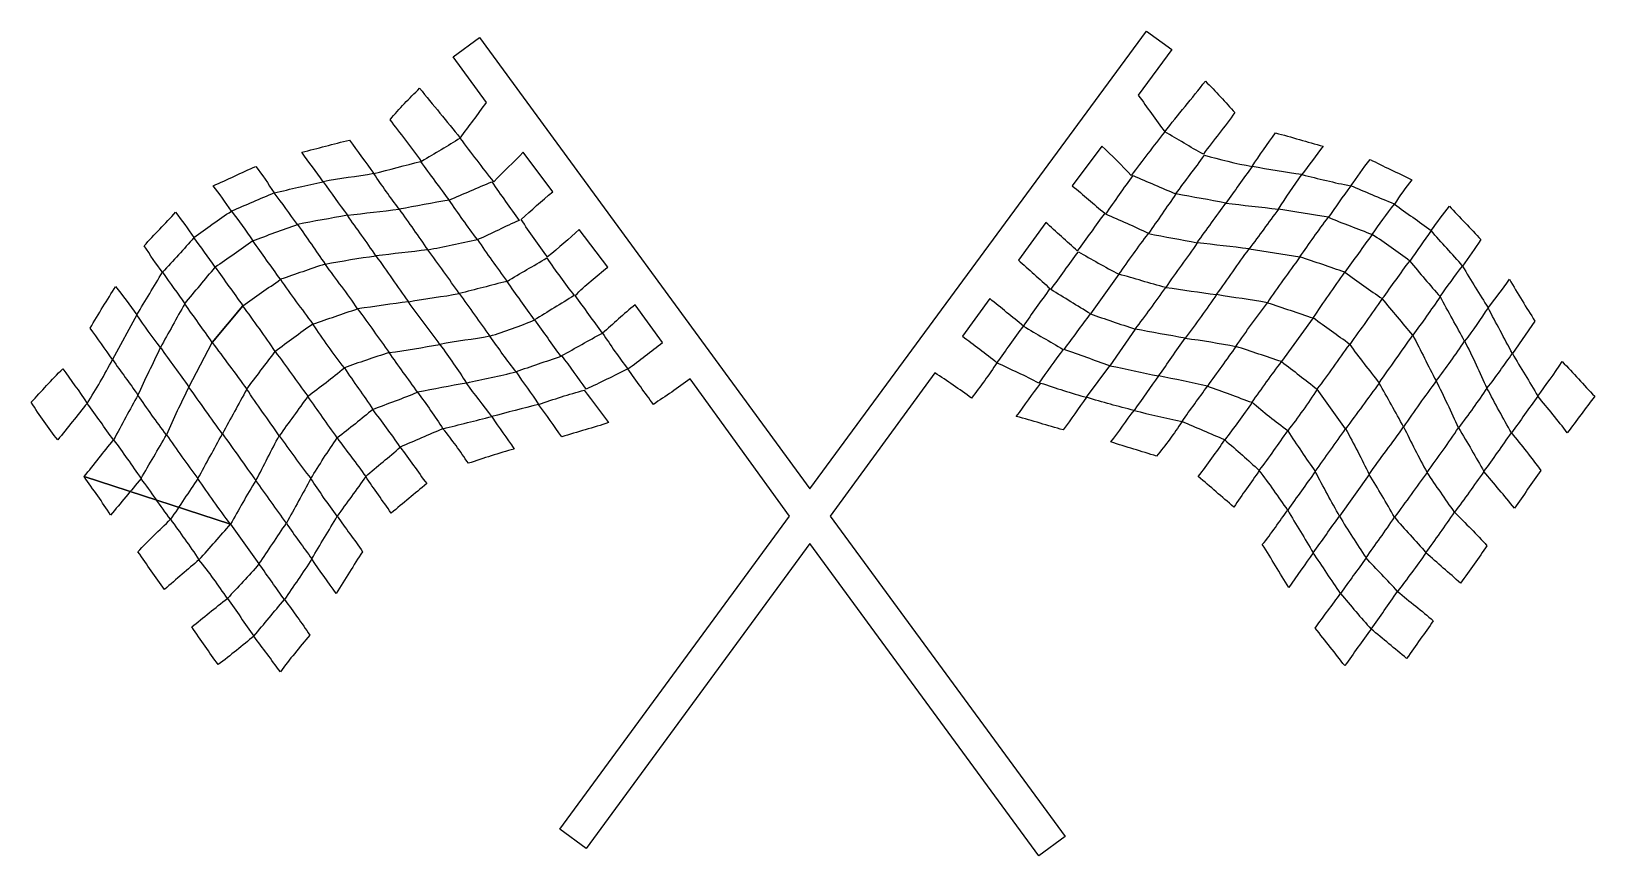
# Model space of a CAD drawing. Header units: centimetres. Extents: x -19.9 to 19.9, y -10.5 to 10.5.
import ezdxf

# ---------------------------------------------------------------- set-up
doc = ezdxf.new("R2010")
doc.units = ezdxf.units.CM
doc.header["$MEASUREMENT"] = 0
doc.layers.add('Layer 1', color=7, linetype='Continuous')

msp = doc.modelspace()

# ---------------------------------------------------------------- linework, layer by layer
at = {"layer": 'Layer 1'}
for points, knots in [([(10.71357, 8.40352), (10.48174, 8.66159), (10.22332, 8.94557), (9.96559, 9.20365), (9.96559, 9.20365), (9.62944, 8.76489), (9.26807, 8.35172), (8.93263, 7.91296), (8.93263, 7.91296), (8.70009, 8.2225), (8.49347, 8.5324), (8.26099, 8.84231), (8.26099, 8.84231), (8.26099, 8.84231), (9.11329, 10.00415), (9.11329, 10.00415), (9.11329, 10.00415), (9.11329, 10.00415), (8.46835, 10.46878), (8.46835, 10.46878), (8.46835, 10.46878), (8.46835, 10.46878), (-0.07703, -1.14889), (-0.07703, -1.14889), (-0.07703, -1.14889), (-0.07703, -1.14889), (-8.46829, 10.31366), (-8.46829, 10.31366), (-8.46829, 10.31366), (-8.46829, 10.31366), (-9.13919, 9.82344), (-9.13919, 9.82344), (-9.13919, 9.82344), (-9.13919, 9.82344), (-8.2876, 8.6616), (-8.2876, 8.6616), (-8.2876, 8.6616), (-8.5194, 8.35172), (-8.72601, 8.06772), (-8.9585, 7.75784), (-8.9585, 7.75784), (-9.29397, 8.17104), (-9.65531, 8.60977), (-9.99077, 9.02297), (-9.99077, 9.02297), (-10.24919, 8.76492), (-10.50761, 8.50648), (-10.74012, 8.2225), (-10.74012, 8.2225), (-10.4817, 7.88703), (-10.19807, 7.52569), (-9.93894, 7.1643), (-9.93894, 7.1643), (-9.60419, 7.37054), (-9.26804, 7.55125), (-8.9585, 7.75784), (-8.9585, 7.75784), (-8.67415, 7.37057), (-8.39055, 7.0092), (-8.10689, 6.64783), (-8.10689, 6.64783), (-7.84778, 6.9059), (-7.61596, 7.13842), (-7.35754, 7.39647), (-7.35754, 7.39647), (-7.35754, 7.39647), (-6.6089, 6.38976), (-6.6089, 6.38976), (-6.6089, 6.38976), (-6.89253, 6.15724), (-7.15164, 5.9251), (-7.40937, 5.69258), (-7.40937, 5.69258), (-7.20276, 5.35711), (-6.97098, 5.04723), (-6.73847, 4.73733), (-6.73847, 4.73733), (-6.45415, 4.96985), (-6.19642, 5.20202), (-5.93731, 5.43451), (-5.93731, 5.43451), (-5.93731, 5.43451), (-5.21457, 4.47926), (-5.21457, 4.47926), (-5.21457, 4.47926), (-5.49892, 4.24674), (-5.78324, 4.01457), (-6.04097, 3.75618), (-6.04097, 3.75618), (-5.80845, 3.44664), (-5.57594, 3.11083), (-5.34416, 2.8013), (-5.34416, 2.8013), (-5.70553, 2.62027), (-6.04097, 2.414), (-6.37715, 2.23297), (-6.37715, 2.23297), (-6.16985, 1.94934), (-5.96395, 1.66502), (-5.75665, 1.38138), (-5.75665, 1.38138), (-5.4219, 1.53616), (-5.06053, 1.71682), (-4.69916, 1.89753), (-4.69916, 1.89753), (-4.49186, 1.58762), (-4.25934, 1.27809), (-4.05347, 0.99408), (-4.05347, 0.99408), (-3.74393, 1.20032), (-3.43366, 1.40694), (-3.12346, 1.63945), (-3.12346, 1.63945), (-3.12346, 1.63945), (-0.59386, -1.84572), (-0.59386, -1.84572), (-0.59386, -1.84572), (-0.59386, -1.84572), (-6.42825, -9.79753), (-6.42825, -9.79753), (-6.42825, -9.79753), (-6.42825, -9.79753), (-5.75663, -10.28809), (-5.75663, -10.28809), (-5.75663, -10.28809), (-5.75663, -10.28809), (-0.077, -2.54289), (-0.077, -2.54289), (-0.077, -2.54289), (-0.077, -2.54289), (5.73148, -10.4688), (5.73148, -10.4688), (5.73148, -10.4688), (5.73148, -10.4688), (6.40238, -9.97821), (6.40238, -9.97821), (6.40238, -9.97821), (6.40238, -9.97821), (0.43841, -1.84571), (0.43841, -1.84571), (0.43841, -1.84571), (0.43841, -1.84571), (3.09824, 1.79422), (3.09824, 1.79422), (3.09824, 1.79422), (3.40778, 1.58761), (3.71731, 1.38136), (4.02759, 1.14885), (4.02759, 1.14885), (4.25942, 1.45873), (4.46669, 1.74273), (4.67256, 2.0523), (4.67256, 2.0523), (5.03393, 1.87159), (5.3953, 1.71681), (5.73145, 1.53615), (5.73145, 1.53615), (5.93732, 1.8201), (6.14465, 2.1041), (6.35052, 2.38808), (6.35052, 2.38808), (6.01577, 2.59467), (5.67962, 2.77535), (5.34418, 2.98194), (5.34418, 2.98194), (5.55079, 3.29148), (5.78328, 3.60138), (6.01577, 3.93719), (6.01577, 3.93719), (5.75666, 4.16934), (5.473, 4.42741), (5.21464, 4.65993), (5.21464, 4.65993), (5.21464, 4.65993), (5.91216, 5.61518), (5.91216, 5.61518), (5.91216, 5.61518), (6.16986, 5.38266), (6.45419, 5.12459), (6.71192, 4.8921), (6.71192, 4.8921), (6.94441, 5.20198), (7.17695, 5.53779), (7.40944, 5.84735), (7.40944, 5.84735), (7.12512, 6.07987), (6.86741, 6.31236), (6.58304, 6.54453), (6.58304, 6.54453), (6.58304, 6.54453), (7.33239, 7.55124), (7.33239, 7.55124), (7.33239, 7.55124), (7.59009, 7.31907), (7.8478, 7.06102), (8.08037, 6.8026), (8.08037, 6.8026), (8.36469, 7.18987), (8.64901, 7.55124), (8.93267, 7.91295), (8.93267, 7.91295), (9.26811, 7.73227), (9.57764, 7.52568), (9.9138, 7.345), (9.9138, 7.345), (10.1715, 7.70637), (10.45582, 8.04181), (10.71357, 8.40352)], [0, 0, 0, 0, 0.01886792, 0.01886792, 0.01886792, 0.01886792, 0.03773585, 0.03773585, 0.03773585, 0.03773585, 0.05660377, 0.05660377, 0.05660377, 0.05660377, 0.0754717, 0.0754717, 0.0754717, 0.0754717, 0.09433962, 0.09433962, 0.09433962, 0.09433962, 0.11320755, 0.11320755, 0.11320755, 0.11320755, 0.13207547, 0.13207547, 0.13207547, 0.13207547, 0.1509434, 0.1509434, 0.1509434, 0.1509434, 0.16981132, 0.16981132, 0.16981132, 0.16981132, 0.18867925, 0.18867925, 0.18867925, 0.18867925, 0.20754717, 0.20754717, 0.20754717, 0.20754717, 0.22641509, 0.22641509, 0.22641509, 0.22641509, 0.24528302, 0.24528302, 0.24528302, 0.24528302, 0.26415094, 0.26415094, 0.26415094, 0.26415094, 0.28301887, 0.28301887, 0.28301887, 0.28301887, 0.30188679, 0.30188679, 0.30188679, 0.30188679, 0.32075472, 0.32075472, 0.32075472, 0.32075472, 0.33962264, 0.33962264, 0.33962264, 0.33962264, 0.35849057, 0.35849057, 0.35849057, 0.35849057, 0.37735849, 0.37735849, 0.37735849, 0.37735849, 0.39622642, 0.39622642, 0.39622642, 0.39622642, 0.41509434, 0.41509434, 0.41509434, 0.41509434, 0.43396226, 0.43396226, 0.43396226, 0.43396226, 0.45283019, 0.45283019, 0.45283019, 0.45283019, 0.47169811, 0.47169811, 0.47169811, 0.47169811, 0.49056604, 0.49056604, 0.49056604, 0.49056604, 0.50943396, 0.50943396, 0.50943396, 0.50943396, 0.52830189, 0.52830189, 0.52830189, 0.52830189, 0.54716981, 0.54716981, 0.54716981, 0.54716981, 0.56603774, 0.56603774, 0.56603774, 0.56603774, 0.58490566, 0.58490566, 0.58490566, 0.58490566, 0.60377358, 0.60377358, 0.60377358, 0.60377358, 0.62264151, 0.62264151, 0.62264151, 0.62264151, 0.64150943, 0.64150943, 0.64150943, 0.64150943, 0.66037736, 0.66037736, 0.66037736, 0.66037736, 0.67924528, 0.67924528, 0.67924528, 0.67924528, 0.69811321, 0.69811321, 0.69811321, 0.69811321, 0.71698113, 0.71698113, 0.71698113, 0.71698113, 0.73584906, 0.73584906, 0.73584906, 0.73584906, 0.75471698, 0.75471698, 0.75471698, 0.75471698, 0.77358491, 0.77358491, 0.77358491, 0.77358491, 0.79245283, 0.79245283, 0.79245283, 0.79245283, 0.81132075, 0.81132075, 0.81132075, 0.81132075, 0.83018868, 0.83018868, 0.83018868, 0.83018868, 0.8490566, 0.8490566, 0.8490566, 0.8490566, 0.86792453, 0.86792453, 0.86792453, 0.86792453, 0.88679245, 0.88679245, 0.88679245, 0.88679245, 0.90566038, 0.90566038, 0.90566038, 0.90566038, 0.9245283, 0.9245283, 0.9245283, 0.9245283, 0.94339623, 0.94339623, 0.94339623, 0.94339623, 0.96226415, 0.96226415, 0.96226415, 0.96226415, 1, 1, 1, 1]), ([(-8.15807, 0.68423), (-7.77077, 0.7875), (-7.3576, 0.89082), (-6.97102, 0.99411), (-6.97102, 0.99411), (-6.76372, 0.71013), (-6.58303, 0.45171), (-6.37714, 0.16774), (-6.37714, 0.16774), (-5.98915, 0.29696), (-5.57596, 0.40023), (-5.1894, 0.52911), (-5.1894, 0.52911), (-5.3953, 0.81306), (-5.60257, 1.07151), (-5.80847, 1.35546), (-5.80847, 1.35546), (-6.19646, 1.25219), (-6.58301, 1.12297), (-6.971, 0.99412), (-6.971, 0.99412), (-7.15168, 1.2781), (-7.35756, 1.53617), (-7.53824, 1.82015), (-7.53824, 1.82015), (-7.17687, 1.94937), (-6.7896, 2.07822), (-6.4023, 2.20745), (-6.4023, 2.20745), (-6.63482, 2.51733), (-6.8414, 2.82689), (-7.0732, 3.13677), (-7.0732, 3.13677), (-6.73845, 3.34338), (-6.4023, 3.54997), (-6.06683, 3.75621), (-6.06683, 3.75621), (-6.29935, 4.06609), (-6.53115, 4.376), (-6.76364, 4.71146), (-6.76364, 4.71146), (-7.09979, 4.50522), (-7.43526, 4.32419), (-7.7707, 4.11792), (-7.7707, 4.11792), (-8.02843, 4.47929), (-8.28754, 4.81473), (-8.51934, 5.17647), (-8.51934, 5.17647), (-8.15797, 5.33125), (-7.82253, 5.51194), (-7.46114, 5.66669), (-7.46114, 5.66669), (-7.69366, 5.97657), (-7.92617, 6.31238), (-8.15797, 6.64784), (-8.15797, 6.64784), (-8.51934, 6.49306), (-8.88071, 6.33796), (-9.24276, 6.18318), (-9.24276, 6.18318), (-9.01024, 5.84737), (-8.77775, 5.51191), (-8.51934, 5.17647), (-8.51934, 5.17647), (-8.95844, 5.09874), (-9.37164, 4.99544), (-9.78484, 4.91805), (-9.78484, 4.91805), (-10.01664, 5.25386), (-10.27506, 5.61523), (-10.50758, 5.95067), (-10.50758, 5.95067), (-10.09438, 6.0284), (-9.65528, 6.1058), (-9.24279, 6.18319), (-9.24279, 6.18319), (-9.47459, 6.49307), (-9.73301, 6.82854), (-9.96553, 7.16434), (-9.96553, 7.16434), (-10.35211, 7.06105), (-10.76531, 6.95775), (-11.1533, 6.85446), (-11.1533, 6.85446), (-11.3592, 7.13844), (-11.56579, 7.42241), (-11.77237, 7.70642), (-11.77237, 7.70642), (-12.18557, 7.60313), (-12.57284, 7.49981), (-12.98533, 7.39651), (-12.98533, 7.39651), (-12.80465, 7.13846), (-12.62396, 6.90595), (-12.44328, 6.64787), (-12.44328, 6.64787), (-12.85648, 6.54458), (-13.26965, 6.46719), (-13.68285, 6.36389), (-13.68285, 6.36389), (-13.83763, 6.59641), (-13.99239, 6.82858), (-14.14786, 7.03516), (-14.14786, 7.03516), (-14.50923, 6.88038), (-14.8706, 6.69935), (-15.23196, 6.54457), (-15.23196, 6.54457), (-15.07649, 6.33798), (-14.92242, 6.13137), (-14.76695, 5.89922), (-14.76695, 5.89922), (-15.1031, 5.69263), (-15.41264, 5.46012), (-15.7222, 5.22795), (-15.7222, 5.22795), (-15.54152, 4.99543), (-15.36083, 4.73736), (-15.18015, 4.47931), (-15.18015, 4.47931), (-14.87061, 4.6859), (-14.53446, 4.91807), (-14.2249, 5.15056), (-14.2249, 5.15056), (-13.99238, 4.81475), (-13.75989, 4.50521), (-13.52738, 4.16941), (-13.52738, 4.16941), (-13.83763, 3.93726), (-14.17307, 3.73065), (-14.48263, 3.49816), (-14.48263, 3.49816), (-14.48263, 3.49816), (-14.48263, 3.49816), (-14.48263, 3.49816), (-14.48263, 3.49816), (-14.48263, 3.49816), (-14.48263, 3.49816), (-14.48263, 3.49816), (-14.48263, 3.49816), (-14.48263, 3.49816), (-14.48263, 3.49816), (-14.48263, 3.49816), (-14.48263, 3.49816), (-14.199, 3.11089), (-13.91536, 2.72359), (-13.65694, 2.33632), (-13.65694, 2.33632), (-13.88946, 2.02678), (-14.14787, 1.69097), (-14.38039, 1.38144), (-14.38039, 1.38144), (-14.12128, 0.99414), (-13.83762, 0.60687), (-13.55402, 0.19367), (-13.55402, 0.19367), (-13.3215, 0.52914), (-13.06309, 0.86492), (-12.83128, 1.20038), (-12.83128, 1.20038), (-13.11491, 1.58768), (-13.37333, 1.94939), (-13.65697, 2.33632), (-13.65697, 2.33632), (-13.34672, 2.56884), (-13.03718, 2.80135), (-12.70172, 3.0335), (-12.70172, 3.0335), (-12.4433, 2.6462), (-12.1856, 2.28486), (-11.90125, 1.92347), (-11.90125, 1.92347), (-12.21079, 1.66505), (-12.52104, 1.43291), (-12.83129, 1.20039), (-12.83129, 1.20039), (-12.57287, 0.83905), (-12.34036, 0.50356), (-12.08194, 0.14222), (-12.08194, 0.14222), (-11.7724, 0.37437), (-11.46287, 0.63244), (-11.17852, 0.86493), (-11.17852, 0.86493), (-11.41104, 1.2263), (-11.66874, 1.56211), (-11.90126, 1.92348), (-11.90126, 1.92348), (-11.53989, 2.05236), (-11.15331, 2.18155), (-10.76532, 2.31078), (-10.76532, 2.31078), (-10.5328, 1.97497), (-10.2751, 1.63953), (-10.04258, 1.3037), (-10.04258, 1.3037), (-10.40395, 1.14892), (-10.79122, 1.01972), (-11.17852, 0.86494), (-11.17852, 0.86494), (-10.946, 0.55503), (-10.71351, 0.24515), (-10.48171, -0.09031), (-10.48171, -0.09031), (-10.76534, -0.34838), (-11.07488, -0.58087), (-11.35923, -0.83895), (-11.35923, -0.83895), (-11.15333, -1.14886), (-10.92082, -1.45874), (-10.71354, -1.76827), (-10.71354, -1.76827), (-10.404, -1.51022), (-10.11966, -1.27771), (-9.81012, -1.01963), (-9.81012, -1.01963), (-10.04264, -0.70975), (-10.24922, -0.40021), (-10.48174, -0.09031), (-10.48174, -0.09031), (-10.11966, 0.06447), (-9.75832, 0.2196), (-9.39695, 0.37438), (-9.39695, 0.37438), (-9.16443, 0.0904), (-8.95856, -0.1936), (-8.75195, -0.50351), (-8.75195, -0.50351), (-8.36468, -0.37426), (-7.97741, -0.24506), (-7.59011, -0.14177), (-7.59011, -0.14177), (-7.77077, 0.14217), (-7.97739, 0.40022), (-8.15807, 0.68423)], [0, 0, 0, 0, 0.01666667, 0.01666667, 0.01666667, 0.01666667, 0.03333333, 0.03333333, 0.03333333, 0.03333333, 0.05, 0.05, 0.05, 0.05, 0.06666667, 0.06666667, 0.06666667, 0.06666667, 0.08333333, 0.08333333, 0.08333333, 0.08333333, 0.1, 0.1, 0.1, 0.1, 0.11666667, 0.11666667, 0.11666667, 0.11666667, 0.13333333, 0.13333333, 0.13333333, 0.13333333, 0.15, 0.15, 0.15, 0.15, 0.16666667, 0.16666667, 0.16666667, 0.16666667, 0.18333333, 0.18333333, 0.18333333, 0.18333333, 0.2, 0.2, 0.2, 0.2, 0.21666667, 0.21666667, 0.21666667, 0.21666667, 0.23333333, 0.23333333, 0.23333333, 0.23333333, 0.25, 0.25, 0.25, 0.25, 0.26666667, 0.26666667, 0.26666667, 0.26666667, 0.28333333, 0.28333333, 0.28333333, 0.28333333, 0.3, 0.3, 0.3, 0.3, 0.31666667, 0.31666667, 0.31666667, 0.31666667, 0.33333333, 0.33333333, 0.33333333, 0.33333333, 0.35, 0.35, 0.35, 0.35, 0.36666667, 0.36666667, 0.36666667, 0.36666667, 0.38333333, 0.38333333, 0.38333333, 0.38333333, 0.4, 0.4, 0.4, 0.4, 0.41666667, 0.41666667, 0.41666667, 0.41666667, 0.43333333, 0.43333333, 0.43333333, 0.43333333, 0.45, 0.45, 0.45, 0.45, 0.46666667, 0.46666667, 0.46666667, 0.46666667, 0.48333333, 0.48333333, 0.48333333, 0.48333333, 0.5, 0.5, 0.5, 0.5, 0.51666667, 0.51666667, 0.51666667, 0.51666667, 0.53333333, 0.53333333, 0.53333333, 0.53333333, 0.55, 0.55, 0.55, 0.55, 0.56666667, 0.56666667, 0.56666667, 0.56666667, 0.58333333, 0.58333333, 0.58333333, 0.58333333, 0.6, 0.6, 0.6, 0.6, 0.61666667, 0.61666667, 0.61666667, 0.61666667, 0.63333333, 0.63333333, 0.63333333, 0.63333333, 0.65, 0.65, 0.65, 0.65, 0.66666667, 0.66666667, 0.66666667, 0.66666667, 0.68333333, 0.68333333, 0.68333333, 0.68333333, 0.7, 0.7, 0.7, 0.7, 0.71666667, 0.71666667, 0.71666667, 0.71666667, 0.73333333, 0.73333333, 0.73333333, 0.73333333, 0.75, 0.75, 0.75, 0.75, 0.76666667, 0.76666667, 0.76666667, 0.76666667, 0.78333333, 0.78333333, 0.78333333, 0.78333333, 0.8, 0.8, 0.8, 0.8, 0.81666667, 0.81666667, 0.81666667, 0.81666667, 0.83333333, 0.83333333, 0.83333333, 0.83333333, 0.85, 0.85, 0.85, 0.85, 0.86666667, 0.86666667, 0.86666667, 0.86666667, 0.88333333, 0.88333333, 0.88333333, 0.88333333, 0.9, 0.9, 0.9, 0.9, 0.91666667, 0.91666667, 0.91666667, 0.91666667, 0.93333333, 0.93333333, 0.93333333, 0.93333333, 0.95, 0.95, 0.95, 0.95, 0.96666667, 0.96666667, 0.96666667, 0.96666667, 1, 1, 1, 1]), ([(12.75362, -4.68584), (13.01207, -5.02131), (13.26977, -5.33121), (13.50226, -5.64109), (13.50226, -5.64109), (13.73475, -5.33121), (13.94067, -5.0213), (14.17316, -4.71142), (14.17316, -4.71142), (14.4827, -4.96984), (14.76702, -5.20198), (15.07658, -5.46006), (15.07658, -5.46006), (15.30907, -5.12459), (15.54161, -4.81471), (15.74822, -4.50481), (15.74822, -4.50481), (15.46456, -4.24674), (15.15431, -4.01459), (14.84477, -3.75617), (14.84477, -3.75617), (15.0766, -3.44663), (15.33502, -3.1108), (15.56751, -2.77536), (15.56751, -2.77536), (15.85117, -3.03343), (16.16137, -3.29151), (16.44503, -3.5499), (16.44503, -3.5499), (16.67752, -3.21412), (16.91001, -2.90421), (17.11662, -2.59465), (17.11662, -2.59465), (16.85823, -2.3107), (16.57385, -2.0267), (16.29027, -1.74272), (16.29027, -1.74272), (16.54872, -1.40694), (16.7812, -1.07147), (17.03891, -0.70976), (17.03891, -0.70976), (17.29736, -1.01964), (17.55572, -1.32955), (17.81348, -1.63943), (17.81348, -1.63943), (18.04597, -1.32955), (18.25258, -0.99408), (18.48438, -0.68418), (18.48438, -0.68418), (18.25255, -0.37427), (17.99413, -0.03883), (17.7364, 0.27107), (17.7364, 0.27107), (17.96889, 0.58098), (18.17476, 0.89086), (18.4073, 1.20039), (18.4073, 1.20039), (18.665, 0.89085), (18.92411, 0.58097), (19.15594, 0.27107), (19.15594, 0.27107), (19.38843, 0.58098), (19.62026, 0.89086), (19.85275, 1.20039), (19.85275, 1.20039), (19.56914, 1.48437), (19.31072, 1.79427), (19.02706, 2.07825), (19.02706, 2.07825), (18.8205, 1.76834), (18.61391, 1.48439), (18.4073, 1.20039), (18.4073, 1.20039), (18.20069, 1.5621), (17.96889, 1.92347), (17.76161, 2.28484), (17.76161, 2.28484), (17.76161, 2.28484), (18.33025, 3.11087), (18.33025, 3.11087), (18.33025, 3.11087), (18.12298, 3.44668), (17.89043, 3.80805), (17.68456, 4.16939), (17.68456, 4.16939), (17.5039, 3.91134), (17.32319, 3.67883), (17.14253, 3.44668), (17.14253, 3.44668), (16.93592, 3.78212), (16.70343, 4.14349), (16.49684, 4.5052), (16.49684, 4.5052), (16.65228, 4.73735), (16.80638, 4.94396), (16.96182, 5.17647), (16.96182, 5.17647), (16.70343, 5.4601), (16.41979, 5.74442), (16.16135, 6.0284), (16.16135, 6.0284), (16.00657, 5.82181), (15.85113, 5.61523), (15.69703, 5.40861), (15.69703, 5.40861), (15.38681, 5.64113), (15.07656, 5.84737), (14.76702, 6.07988), (14.76702, 6.07988), (14.8959, 6.28647), (15.05134, 6.49308), (15.20612, 6.69932), (15.20612, 6.69932), (14.84475, 6.88035), (14.4827, 7.03513), (14.14795, 7.21581), (14.14795, 7.21581), (13.96729, 6.98329), (13.8118, 6.75115), (13.65702, 6.54454), (13.65702, 6.54454), (13.24382, 6.62193), (12.83133, 6.72522), (12.41813, 6.82852), (12.41813, 6.82852), (12.59884, 7.06104), (12.7795, 7.31908), (12.96021, 7.55126), (12.96021, 7.55126), (12.54701, 7.65455), (12.15974, 7.78378), (11.74654, 7.88704), (11.74654, 7.88704), (11.53993, 7.60306), (11.33405, 7.31909), (11.15268, 7.03511), (11.15268, 7.03511), (10.74019, 7.1125), (10.32699, 7.21579), (9.93901, 7.31909), (9.93901, 7.31909), (9.70718, 6.98331), (9.44882, 6.67374), (9.21627, 6.33794), (9.21627, 6.33794), (8.8549, 6.49307), (8.49353, 6.64782), (8.13219, 6.8026), (8.13219, 6.8026), (7.89965, 6.49306), (7.66716, 6.15725), (7.43533, 5.82179), (7.43533, 5.82179), (7.7967, 5.66666), (8.15807, 5.51191), (8.51946, 5.3312), (8.51946, 5.3312), (8.26101, 4.99539), (8.00331, 4.63402), (7.77082, 4.29858), (7.77082, 4.29858), (7.40945, 4.47926), (7.0733, 4.68585), (6.73852, 4.86653), (6.73852, 4.86653), (6.50603, 4.55665), (6.27349, 4.22118), (6.041, 3.91128), (6.041, 3.91128), (6.37715, 3.70467), (6.7119, 3.49808), (7.04808, 3.29149), (7.04808, 3.29149), (6.81559, 2.98195), (6.60898, 2.69798), (6.37718, 2.38807), (6.37718, 2.38807), (6.76376, 2.25885), (7.15175, 2.10409), (7.5383, 1.97487), (7.5383, 1.97487), (7.5383, 1.97487), (6.94444, 1.17477), (6.94444, 1.17477), (6.94444, 1.17477), (6.55791, 1.27806), (6.16993, 1.40692), (5.78332, 1.53614), (5.78332, 1.53614), (5.57605, 1.25216), (5.37012, 0.96816), (5.16351, 0.68421), (5.16351, 0.68421), (5.57605, 0.58092), (5.96398, 0.45169), (6.35056, 0.3484), (6.35056, 0.3484), (6.55789, 0.60682), (6.73855, 0.8908), (6.94442, 1.17477), (6.94442, 1.17477), (7.35762, 1.04555), (7.74489, 0.94225), (8.15809, 0.83899), (8.15809, 0.83899), (7.95148, 0.58092), (7.77082, 0.29694), (7.56423, 0.03886), (7.56423, 0.03886), (7.9515, -0.09036), (8.33874, -0.19366), (8.72607, -0.32285), (8.72607, -0.32285), (8.95856, -0.0389), (9.16443, 0.2451), (9.37176, 0.55498), (9.37176, 0.55498), (9.73313, 0.4002), (10.0945, 0.2451), (10.45584, 0.09032), (10.45584, 0.09032), (10.24928, -0.21956), (10.01674, -0.5291), (9.78499, -0.839), (9.78499, -0.839), (10.09453, -1.09707), (10.37885, -1.35549), (10.68841, -1.61354), (10.68841, -1.61354), (10.89428, -1.30366), (11.12677, -0.99412), (11.3341, -0.68422), (11.3341, -0.68422), (11.5918, -1.01969), (11.82429, -1.35547), (12.05678, -1.69093), (12.05678, -1.69093), (11.84951, -1.97491), (11.64363, -2.28481), (11.41109, -2.56879), (11.41109, -2.56879), (11.64363, -2.93016), (11.8495, -3.29153), (12.08199, -3.65292), (12.08199, -3.65292), (12.28932, -3.36894), (12.49519, -3.05938), (12.7018, -2.7754), (12.7018, -2.7754), (12.93429, -3.11087), (13.16612, -3.47223), (13.39861, -3.80802), (13.39861, -3.80802), (13.19269, -4.09198), (12.9602, -4.40189), (12.75362, -4.68584)], [0, 0, 0, 0, 0.01538462, 0.01538462, 0.01538462, 0.01538462, 0.03076923, 0.03076923, 0.03076923, 0.03076923, 0.04615385, 0.04615385, 0.04615385, 0.04615385, 0.06153846, 0.06153846, 0.06153846, 0.06153846, 0.07692308, 0.07692308, 0.07692308, 0.07692308, 0.09230769, 0.09230769, 0.09230769, 0.09230769, 0.10769231, 0.10769231, 0.10769231, 0.10769231, 0.12307692, 0.12307692, 0.12307692, 0.12307692, 0.13846154, 0.13846154, 0.13846154, 0.13846154, 0.15384615, 0.15384615, 0.15384615, 0.15384615, 0.16923077, 0.16923077, 0.16923077, 0.16923077, 0.18461538, 0.18461538, 0.18461538, 0.18461538, 0.2, 0.2, 0.2, 0.2, 0.21538462, 0.21538462, 0.21538462, 0.21538462, 0.23076923, 0.23076923, 0.23076923, 0.23076923, 0.24615385, 0.24615385, 0.24615385, 0.24615385, 0.26153846, 0.26153846, 0.26153846, 0.26153846, 0.27692308, 0.27692308, 0.27692308, 0.27692308, 0.29230769, 0.29230769, 0.29230769, 0.29230769, 0.30769231, 0.30769231, 0.30769231, 0.30769231, 0.32307692, 0.32307692, 0.32307692, 0.32307692, 0.33846154, 0.33846154, 0.33846154, 0.33846154, 0.35384615, 0.35384615, 0.35384615, 0.35384615, 0.36923077, 0.36923077, 0.36923077, 0.36923077, 0.38461538, 0.38461538, 0.38461538, 0.38461538, 0.4, 0.4, 0.4, 0.4, 0.41538462, 0.41538462, 0.41538462, 0.41538462, 0.43076923, 0.43076923, 0.43076923, 0.43076923, 0.44615385, 0.44615385, 0.44615385, 0.44615385, 0.46153846, 0.46153846, 0.46153846, 0.46153846, 0.47692308, 0.47692308, 0.47692308, 0.47692308, 0.49230769, 0.49230769, 0.49230769, 0.49230769, 0.50769231, 0.50769231, 0.50769231, 0.50769231, 0.52307692, 0.52307692, 0.52307692, 0.52307692, 0.53846154, 0.53846154, 0.53846154, 0.53846154, 0.55384615, 0.55384615, 0.55384615, 0.55384615, 0.56923077, 0.56923077, 0.56923077, 0.56923077, 0.58461538, 0.58461538, 0.58461538, 0.58461538, 0.6, 0.6, 0.6, 0.6, 0.61538462, 0.61538462, 0.61538462, 0.61538462, 0.63076923, 0.63076923, 0.63076923, 0.63076923, 0.64615385, 0.64615385, 0.64615385, 0.64615385, 0.66153846, 0.66153846, 0.66153846, 0.66153846, 0.67692308, 0.67692308, 0.67692308, 0.67692308, 0.69230769, 0.69230769, 0.69230769, 0.69230769, 0.70769231, 0.70769231, 0.70769231, 0.70769231, 0.72307692, 0.72307692, 0.72307692, 0.72307692, 0.73846154, 0.73846154, 0.73846154, 0.73846154, 0.75384615, 0.75384615, 0.75384615, 0.75384615, 0.76923077, 0.76923077, 0.76923077, 0.76923077, 0.78461538, 0.78461538, 0.78461538, 0.78461538, 0.8, 0.8, 0.8, 0.8, 0.81538462, 0.81538462, 0.81538462, 0.81538462, 0.83076923, 0.83076923, 0.83076923, 0.83076923, 0.84615385, 0.84615385, 0.84615385, 0.84615385, 0.86153846, 0.86153846, 0.86153846, 0.86153846, 0.87692308, 0.87692308, 0.87692308, 0.87692308, 0.89230769, 0.89230769, 0.89230769, 0.89230769, 0.90769231, 0.90769231, 0.90769231, 0.90769231, 0.92307692, 0.92307692, 0.92307692, 0.92307692, 0.93846154, 0.93846154, 0.93846154, 0.93846154, 0.95384615, 0.95384615, 0.95384615, 0.95384615, 0.96923077, 0.96923077, 0.96923077, 0.96923077, 1, 1, 1, 1]), ([(-11.56582, 3.42073), (-11.95312, 3.29151), (-12.31446, 3.16266), (-12.70176, 3.03346), (-12.70176, 3.03346), (-12.98539, 3.42073), (-13.26971, 3.7821), (-13.52745, 4.16937), (-13.52745, 4.16937), (-13.14087, 4.29859), (-12.7795, 4.42744), (-12.39151, 4.55667), (-12.39151, 4.55667), (-12.62403, 4.89214), (-12.85652, 5.22792), (-13.08903, 5.56338), (-13.08903, 5.56338), (-12.67583, 5.64111), (-12.26266, 5.71851), (-11.82424, 5.7959), (-11.82424, 5.7959), (-12.03014, 6.07988), (-12.23744, 6.36385), (-12.44331, 6.64786), (-12.44331, 6.64786), (-12.03014, 6.72525), (-11.59172, 6.77706), (-11.15333, 6.85445), (-11.15333, 6.85445), (-10.94603, 6.54457), (-10.74013, 6.26059), (-10.50764, 5.95069), (-10.50764, 5.95069), (-10.94603, 5.89923), (-11.38516, 5.8474), (-11.82423, 5.79591), (-11.82423, 5.79591), (-11.59171, 5.4601), (-11.33401, 5.12466), (-11.10149, 4.76329), (-11.10149, 4.76329), (-11.5399, 4.71148), (-11.9531, 4.63409), (-12.39149, 4.5567), (-12.39149, 4.5567), (-12.10788, 4.16937), (-11.82424, 3.808), (-11.56582, 3.42073)], [0, 0, 0, 0, 0.07692308, 0.07692308, 0.07692308, 0.07692308, 0.15384615, 0.15384615, 0.15384615, 0.15384615, 0.23076923, 0.23076923, 0.23076923, 0.23076923, 0.30769231, 0.30769231, 0.30769231, 0.30769231, 0.38461538, 0.38461538, 0.38461538, 0.38461538, 0.46153846, 0.46153846, 0.46153846, 0.46153846, 0.53846154, 0.53846154, 0.53846154, 0.53846154, 0.61538462, 0.61538462, 0.61538462, 0.61538462, 0.69230769, 0.69230769, 0.69230769, 0.69230769, 0.76923077, 0.76923077, 0.76923077, 0.76923077, 0.84615385, 0.84615385, 0.84615385, 0.84615385, 1, 1, 1, 1]), ([(12.41813, 6.82851), (12.21086, 6.54453), (12.00498, 6.23463), (11.82427, 5.95065), (11.82427, 5.95065), (11.35929, 6.00248), (10.92085, 6.05394), (10.48177, 6.10578), (10.48177, 6.10578), (10.7136, 6.41532), (10.92087, 6.72522), (11.15267, 7.0351), (11.15267, 7.0351), (11.56582, 6.95771), (12.00498, 6.88034), (12.41813, 6.82851)], [0, 0, 0, 0, 0.2, 0.2, 0.2, 0.2, 0.4, 0.4, 0.4, 0.4, 0.6, 0.6, 0.6, 0.6, 1, 1, 1, 1]), ([(-13.08903, 5.56338), (-13.4763, 5.43453), (-13.86357, 5.2794), (-14.22494, 5.15052), (-14.22494, 5.15052), (-14.40562, 5.40859), (-14.58631, 5.66667), (-14.76699, 5.89916), (-14.76699, 5.89916), (-14.40562, 6.05394), (-14.04425, 6.20904), (-13.68289, 6.36382), (-13.68289, 6.36382), (-13.4763, 6.10578), (-13.29562, 5.8218), (-13.08903, 5.56338)], [0, 0, 0, 0, 0.2, 0.2, 0.2, 0.2, 0.4, 0.4, 0.4, 0.4, 0.6, 0.6, 0.6, 0.6, 1, 1, 1, 1]), ([(14.76702, 6.07987), (14.56115, 5.8218), (14.37975, 5.56338), (14.19904, 5.3053), (14.19904, 5.3053), (13.83767, 5.46008), (13.4504, 5.58928), (13.08903, 5.7444), (13.08903, 5.7444), (12.83133, 5.40859), (12.59884, 5.07313), (12.36635, 4.73732), (12.36635, 4.73732), (11.92719, 4.81471), (11.51471, 4.86654), (11.07489, 4.94393), (11.07489, 4.94393), (11.33405, 5.2794), (11.56582, 5.6152), (11.82424, 5.95064), (11.82424, 5.95064), (12.23744, 5.87325), (12.65064, 5.82179), (13.08903, 5.7444), (13.08903, 5.7444), (13.26974, 6.00247), (13.4504, 6.26055), (13.65701, 6.54453), (13.65701, 6.54453), (14.01838, 6.38975), (14.37977, 6.23463), (14.76702, 6.07987)], [0, 0, 0, 0, 0.11111111, 0.11111111, 0.11111111, 0.11111111, 0.22222222, 0.22222222, 0.22222222, 0.22222222, 0.33333333, 0.33333333, 0.33333333, 0.33333333, 0.44444444, 0.44444444, 0.44444444, 0.44444444, 0.55555556, 0.55555556, 0.55555556, 0.55555556, 0.66666667, 0.66666667, 0.66666667, 0.66666667, 0.77777778, 0.77777778, 0.77777778, 0.77777778, 1, 1, 1, 1]), ([(10.48175, 6.10578), (10.24926, 5.76997), (9.99082, 5.43451), (9.75833, 5.0987), (9.75833, 5.0987), (9.75833, 5.0987), (9.75833, 5.0987), (9.75833, 5.0987), (9.75833, 5.0987), (9.34579, 5.17643), (8.93264, 5.25383), (8.51944, 5.33122), (8.51944, 5.33122), (8.75193, 5.66669), (8.98376, 6.00249), (9.21625, 6.33793), (9.21625, 6.33793), (9.65535, 6.26056), (10.06855, 6.18317), (10.48175, 6.10578)], [0, 0, 0, 0, 0.16666667, 0.16666667, 0.16666667, 0.16666667, 0.33333333, 0.33333333, 0.33333333, 0.33333333, 0.5, 0.5, 0.5, 0.5, 0.66666667, 0.66666667, 0.66666667, 0.66666667, 1, 1, 1, 1]), ([(-14.48267, 3.49812), (-14.71519, 3.83393), (-14.94768, 4.14347), (-15.18019, 4.47927), (-15.18019, 4.47927), (-15.43789, 4.16936), (-15.69703, 3.85948), (-15.95473, 3.54992), (-15.95473, 3.54992), (-16.13541, 3.80799), (-16.3161, 4.06607), (-16.52268, 4.35005), (-16.52268, 4.35005), (-16.23905, 4.63403), (-15.98063, 4.94393), (-15.72221, 5.22791), (-15.72221, 5.22791), (-15.87768, 5.46006), (-16.03175, 5.66667), (-16.18722, 5.87326), (-16.18722, 5.87326), (-16.44495, 5.58928), (-16.72927, 5.30531), (-16.987, 5.02133), (-16.987, 5.02133), (-16.83293, 4.78918), (-16.67746, 4.55667), (-16.52268, 4.35006), (-16.52268, 4.35006), (-16.72927, 3.98869), (-16.96178, 3.62732), (-17.16768, 3.26596), (-17.16768, 3.26596), (-16.987, 2.98198), (-16.7811, 2.72356), (-16.5738, 2.43959), (-16.5738, 2.43959), (-16.3679, 2.8013), (-16.16131, 3.18823), (-15.95473, 3.54994), (-15.95473, 3.54994), (-15.72221, 3.21413), (-15.48972, 2.90425), (-15.25721, 2.56879), (-15.25721, 2.56879), (-15.25721, 2.56879), (-14.48267, 3.49812), (-14.48267, 3.49812)], [0, 0, 0, 0, 0.07692308, 0.07692308, 0.07692308, 0.07692308, 0.15384615, 0.15384615, 0.15384615, 0.15384615, 0.23076923, 0.23076923, 0.23076923, 0.23076923, 0.30769231, 0.30769231, 0.30769231, 0.30769231, 0.38461538, 0.38461538, 0.38461538, 0.38461538, 0.46153846, 0.46153846, 0.46153846, 0.46153846, 0.53846154, 0.53846154, 0.53846154, 0.53846154, 0.61538462, 0.61538462, 0.61538462, 0.61538462, 0.69230769, 0.69230769, 0.69230769, 0.69230769, 0.76923077, 0.76923077, 0.76923077, 0.76923077, 0.84615385, 0.84615385, 0.84615385, 0.84615385, 1, 1, 1, 1]), ([(16.49684, 4.50518), (16.29023, 4.24676), (16.10952, 3.98869), (15.92886, 3.73064), (15.92886, 3.73064), (15.67041, 4.01462), (15.41271, 4.32418), (15.15429, 4.63406), (15.15429, 4.63406), (14.92251, 4.32418), (14.68997, 3.98871), (14.45748, 3.67881), (14.45748, 3.67881), (14.14794, 3.8854), (13.83767, 4.11791), (13.50223, 4.35006), (13.50223, 4.35006), (13.24378, 3.96279), (12.9602, 3.57552), (12.70176, 3.18822), (12.70176, 3.18822), (12.31449, 3.31742), (11.92719, 3.44664), (11.53992, 3.57549), (11.53992, 3.57549), (11.79837, 3.96276), (12.08195, 4.35003), (12.36632, 4.73733), (12.36632, 4.73733), (12.75359, 4.60848), (13.14083, 4.47928), (13.50223, 4.35006), (13.50223, 4.35006), (13.73472, 4.65994), (13.96726, 4.99541), (14.19904, 5.30531), (14.19904, 5.30531), (14.53453, 5.09872), (14.84473, 4.86655), (15.15429, 4.63406), (15.15429, 4.63406), (15.335, 4.89213), (15.5164, 5.15055), (15.69706, 5.4086), (15.69706, 5.4086), (15.95476, 5.09872), (16.23913, 4.81472), (16.49684, 4.50518)], [0, 0, 0, 0, 0.07692308, 0.07692308, 0.07692308, 0.07692308, 0.15384615, 0.15384615, 0.15384615, 0.15384615, 0.23076923, 0.23076923, 0.23076923, 0.23076923, 0.30769231, 0.30769231, 0.30769231, 0.30769231, 0.38461538, 0.38461538, 0.38461538, 0.38461538, 0.46153846, 0.46153846, 0.46153846, 0.46153846, 0.53846154, 0.53846154, 0.53846154, 0.53846154, 0.61538462, 0.61538462, 0.61538462, 0.61538462, 0.69230769, 0.69230769, 0.69230769, 0.69230769, 0.76923077, 0.76923077, 0.76923077, 0.76923077, 0.84615385, 0.84615385, 0.84615385, 0.84615385, 1, 1, 1, 1]), ([(-7.77077, 4.11791), (-7.53825, 3.7821), (-7.30576, 3.47222), (-7.07325, 3.13676), (-7.07325, 3.13676), (-7.43533, 2.98198), (-7.8226, 2.85278), (-8.20987, 2.72356), (-8.20987, 2.72356), (-8.46829, 3.08527), (-8.72602, 3.44667), (-8.98372, 3.80801), (-8.98372, 3.80801), (-9.39692, 3.73062), (-9.83602, 3.67881), (-10.27512, 3.60142), (-10.27512, 3.60142), (-10.55947, 3.98869), (-10.81717, 4.37596), (-11.10149, 4.76326), (-11.10149, 4.76326), (-10.66239, 4.81472), (-10.22328, 4.86655), (-9.7849, 4.91804), (-9.7849, 4.91804), (-9.50055, 4.55667), (-9.24285, 4.1694), (-8.98372, 3.80803), (-8.98372, 3.80803), (-8.57124, 3.91132), (-8.18397, 4.01459), (-7.77077, 4.11791)], [0, 0, 0, 0, 0.11111111, 0.11111111, 0.11111111, 0.11111111, 0.22222222, 0.22222222, 0.22222222, 0.22222222, 0.33333333, 0.33333333, 0.33333333, 0.33333333, 0.44444444, 0.44444444, 0.44444444, 0.44444444, 0.55555556, 0.55555556, 0.55555556, 0.55555556, 0.66666667, 0.66666667, 0.66666667, 0.66666667, 0.77777778, 0.77777778, 0.77777778, 0.77777778, 1, 1, 1, 1]), ([(11.07489, 4.94394), (10.79128, 4.55667), (10.53286, 4.16937), (10.24926, 3.7821), (10.24926, 3.7821), (9.8101, 3.83393), (9.39696, 3.91132), (8.95854, 3.96278), (8.95854, 3.96278), (9.21624, 4.35005), (9.50057, 4.71142), (9.75835, 5.09872), (9.75835, 5.09872), (9.75835, 5.09872), (9.75835, 5.09872), (9.75835, 5.09872), (9.75835, 5.09872), (10.19811, 5.04723), (10.63653, 4.9954), (11.07489, 4.94394)], [0, 0, 0, 0, 0.16666667, 0.16666667, 0.16666667, 0.16666667, 0.33333333, 0.33333333, 0.33333333, 0.33333333, 0.5, 0.5, 0.5, 0.5, 0.66666667, 0.66666667, 0.66666667, 0.66666667, 1, 1, 1, 1]), ([(-19.85276, 1.04559), (-19.64686, 0.71012), (-19.41435, 0.40022), (-19.18186, 0.09034), (-19.18186, 0.09034), (-18.92413, 0.40022), (-18.69164, 0.71013), (-18.43322, 1.01966), (-18.43322, 1.01966), (-18.2007, 0.71012), (-17.99412, 0.40022), (-17.76163, 0.09034), (-17.76163, 0.09034), (-17.55573, 0.47764), (-17.34843, 0.86488), (-17.14253, 1.22628), (-17.14253, 1.22628), (-16.91001, 0.89081), (-16.67752, 0.55501), (-16.41979, 0.21957), (-16.41979, 0.21957), (-16.23911, 0.63243), (-16.05842, 1.01967), (-15.85112, 1.43287), (-15.85112, 1.43287), (-16.08364, 1.76831), (-16.34205, 2.10412), (-16.57386, 2.43958), (-16.57386, 2.43958), (-16.75454, 2.02672), (-16.96185, 1.63948), (-17.14253, 1.22628), (-17.14253, 1.22628), (-17.34843, 1.53619), (-17.58094, 1.82014), (-17.78822, 2.13004), (-17.78822, 2.13004), (-17.78822, 2.13004), (-17.16775, 3.26598), (-17.16775, 3.26598), (-17.16775, 3.26598), (-17.34843, 3.52405), (-17.52912, 3.7562), (-17.7098, 3.98872), (-17.7098, 3.98872), (-17.9171, 3.65325), (-18.14962, 3.29154), (-18.35549, 2.93017), (-18.35549, 2.93017), (-18.17481, 2.6721), (-17.96891, 2.38812), (-17.78822, 2.13004), (-17.78822, 2.13004), (-17.99412, 1.74277), (-18.20071, 1.3814), (-18.43322, 1.01966), (-18.43322, 1.01966), (-18.63983, 1.32957), (-18.84571, 1.61352), (-19.05301, 1.89755), (-19.05301, 1.89755), (-19.33661, 1.61352), (-19.59503, 1.32957), (-19.85276, 1.04559)], [0, 0, 0, 0, 0.05882353, 0.05882353, 0.05882353, 0.05882353, 0.11764706, 0.11764706, 0.11764706, 0.11764706, 0.17647059, 0.17647059, 0.17647059, 0.17647059, 0.23529412, 0.23529412, 0.23529412, 0.23529412, 0.29411765, 0.29411765, 0.29411765, 0.29411765, 0.35294118, 0.35294118, 0.35294118, 0.35294118, 0.41176471, 0.41176471, 0.41176471, 0.41176471, 0.47058824, 0.47058824, 0.47058824, 0.47058824, 0.52941176, 0.52941176, 0.52941176, 0.52941176, 0.58823529, 0.58823529, 0.58823529, 0.58823529, 0.64705882, 0.64705882, 0.64705882, 0.64705882, 0.70588235, 0.70588235, 0.70588235, 0.70588235, 0.76470588, 0.76470588, 0.76470588, 0.76470588, 0.82352941, 0.82352941, 0.82352941, 0.82352941, 0.88235294, 0.88235294, 0.88235294, 0.88235294, 1, 1, 1, 1]), ([(7.77083, 4.29859), (8.1581, 4.1953), (8.54534, 4.06607), (8.95857, 3.96278), (8.95857, 3.96278), (8.70012, 3.60141), (8.44176, 3.24004), (8.184, 2.90423), (8.184, 2.90423), (7.79673, 3.03345), (7.40949, 3.16265), (7.04809, 3.2915), (7.04809, 3.2915), (7.04809, 3.2915), (7.77083, 4.29859), (7.77083, 4.29859)], [0, 0, 0, 0, 0.2, 0.2, 0.2, 0.2, 0.4, 0.4, 0.4, 0.4, 0.6, 0.6, 0.6, 0.6, 1, 1, 1, 1]), ([(-7.53826, 1.82013), (-7.95146, 1.71684), (-8.39056, 1.63947), (-8.80305, 1.53618), (-8.80305, 1.53618), (-9.01035, 1.87162), (-9.24287, 2.18153), (-9.47467, 2.51731), (-9.47467, 2.51731), (-9.91377, 2.43958), (-10.32697, 2.36221), (-10.76536, 2.31072), (-10.76536, 2.31072), (-11.02378, 2.67209), (-11.2822, 3.03346), (-11.56583, 3.42073), (-11.56583, 3.42073), (-11.12673, 3.47219), (-10.68831, 3.54993), (-10.27514, 3.60141), (-10.27514, 3.60141), (-10.01672, 3.24004), (-9.73309, 2.87867), (-9.47467, 2.51728), (-9.47467, 2.51728), (-9.06218, 2.59467), (-8.62239, 2.64616), (-8.20988, 2.72352), (-8.20988, 2.72352), (-7.97739, 2.41399), (-7.77077, 2.10411), (-7.53826, 1.82013)], [0, 0, 0, 0, 0.11111111, 0.11111111, 0.11111111, 0.11111111, 0.22222222, 0.22222222, 0.22222222, 0.22222222, 0.33333333, 0.33333333, 0.33333333, 0.33333333, 0.44444444, 0.44444444, 0.44444444, 0.44444444, 0.55555556, 0.55555556, 0.55555556, 0.55555556, 0.66666667, 0.66666667, 0.66666667, 0.66666667, 0.77777778, 0.77777778, 0.77777778, 0.77777778, 1, 1, 1, 1]), ([(5.3442, 2.98197), (5.11166, 2.67209), (4.9051, 2.36218), (4.67256, 2.0523), (4.67256, 2.0523), (4.38895, 2.28479), (4.0787, 2.51728), (3.7951, 2.72355), (3.7951, 2.72355), (3.7951, 2.72355), (4.49191, 3.6788), (4.49191, 3.6788), (4.49191, 3.6788), (4.77622, 3.44666), (5.06054, 3.21415), (5.3442, 2.98197)], [0, 0, 0, 0, 0.2, 0.2, 0.2, 0.2, 0.4, 0.4, 0.4, 0.4, 0.6, 0.6, 0.6, 0.6, 1, 1, 1, 1]), ([(11.53995, 3.57551), (11.28225, 3.21414), (10.99792, 2.85277), (10.74019, 2.4655), (10.74019, 2.4655), (10.32699, 2.54289), (9.88789, 2.62028), (9.44879, 2.67209), (9.44879, 2.67209), (9.73311, 3.03346), (9.99082, 3.42073), (10.24926, 3.7821), (10.24926, 3.7821), (10.68836, 3.70471), (11.10151, 3.65325), (11.53995, 3.57551)], [0, 0, 0, 0, 0.2, 0.2, 0.2, 0.2, 0.4, 0.4, 0.4, 0.4, 0.6, 0.6, 0.6, 0.6, 1, 1, 1, 1]), ([(17.76162, 2.28482), (17.55569, 2.00084), (17.34842, 1.69096), (17.11659, 1.40696), (17.11659, 1.40696), (16.93593, 1.79426), (16.75453, 2.20743), (16.54866, 2.5947), (16.54866, 2.5947), (16.31612, 2.25889), (16.08363, 1.92343), (15.82592, 1.58764), (15.82592, 1.58764), (15.61859, 1.97491), (15.43793, 2.36218), (15.23206, 2.74948), (15.23206, 2.74948), (14.94769, 2.33628), (14.66336, 1.94935), (14.37976, 1.53618), (14.37976, 1.53618), (14.58637, 1.17481), (14.79291, 0.78751), (14.99952, 0.42617), (14.99952, 0.42617), (14.7152, 0.01297), (14.40566, -0.3743), (14.12134, -0.7875), (14.12134, -0.7875), (13.94068, -0.40023), (13.73476, -0.01296), (13.52748, 0.37434), (13.52748, 0.37434), (13.26978, 0.01297), (13.01207, -0.3484), (12.75363, -0.70979), (12.75363, -0.70979), (12.52114, -0.3743), (12.28931, -0.03889), (12.05677, 0.32285), (12.05677, 0.32285), (12.31453, 0.65829), (12.57292, 1.01966), (12.80475, 1.3814), (12.80475, 1.3814), (12.80475, 1.3814), (13.52749, 0.37432), (13.52749, 0.37432), (13.52749, 0.37432), (13.52749, 0.37432), (13.52749, 0.37432), (13.52749, 0.37432), (13.52749, 0.37432), (13.52749, 0.37432), (13.52749, 0.37432), (13.52749, 0.37432), (13.52749, 0.37432), (13.81181, 0.76159), (14.09613, 1.14886), (14.37979, 1.53616), (14.37979, 1.53616), (14.12134, 1.8716), (13.86364, 2.18151), (13.63115, 2.51729), (13.63115, 2.51729), (13.91547, 2.90424), (14.17318, 3.29151), (14.4575, 3.67878), (14.4575, 3.67878), (14.7152, 3.36924), (14.97365, 3.05934), (15.23207, 2.74943), (15.23207, 2.74943), (15.46456, 3.05931), (15.69705, 3.39478), (15.92888, 3.73058), (15.92888, 3.73058), (16.13549, 3.34331), (16.34208, 2.98194), (16.54869, 2.59464), (16.54869, 2.59464), (16.75456, 2.87862), (16.96184, 3.16259), (17.14255, 3.4466), (17.14255, 3.4466), (17.34842, 3.05936), (17.5557, 2.67209), (17.76162, 2.28482)], [0, 0, 0, 0, 0.04347826, 0.04347826, 0.04347826, 0.04347826, 0.08695652, 0.08695652, 0.08695652, 0.08695652, 0.13043478, 0.13043478, 0.13043478, 0.13043478, 0.17391304, 0.17391304, 0.17391304, 0.17391304, 0.2173913, 0.2173913, 0.2173913, 0.2173913, 0.26086957, 0.26086957, 0.26086957, 0.26086957, 0.30434783, 0.30434783, 0.30434783, 0.30434783, 0.34782609, 0.34782609, 0.34782609, 0.34782609, 0.39130435, 0.39130435, 0.39130435, 0.39130435, 0.43478261, 0.43478261, 0.43478261, 0.43478261, 0.47826087, 0.47826087, 0.47826087, 0.47826087, 0.52173913, 0.52173913, 0.52173913, 0.52173913, 0.56521739, 0.56521739, 0.56521739, 0.56521739, 0.60869565, 0.60869565, 0.60869565, 0.60869565, 0.65217391, 0.65217391, 0.65217391, 0.65217391, 0.69565217, 0.69565217, 0.69565217, 0.69565217, 0.73913043, 0.73913043, 0.73913043, 0.73913043, 0.7826087, 0.7826087, 0.7826087, 0.7826087, 0.82608696, 0.82608696, 0.82608696, 0.82608696, 0.86956522, 0.86956522, 0.86956522, 0.86956522, 0.91304348, 0.91304348, 0.91304348, 0.91304348, 1, 1, 1, 1]), ([(-15.25724, 2.56877), (-15.25724, 2.56877), (-15.8511, 1.43286), (-15.8511, 1.43286), (-15.8511, 1.43286), (-15.56747, 1.04556), (-15.28383, 0.63239), (-14.99951, 0.24509), (-14.99951, 0.24509), (-14.7929, 0.63239), (-14.58631, 0.9941), (-14.38044, 1.38137), (-14.38044, 1.38137), (-14.66407, 1.7683), (-14.9736, 2.1815), (-15.25724, 2.56877), (-15.25724, 2.56877), (-14.99951, 2.87868), (-14.74181, 3.18821), (-14.48267, 3.49812), (-14.48267, 3.49812), (-14.48267, 3.49812), (-15.25724, 2.56877), (-15.25724, 2.56877)], [0, 0, 0, 0, 0.14285714, 0.14285714, 0.14285714, 0.14285714, 0.28571429, 0.28571429, 0.28571429, 0.28571429, 0.42857143, 0.42857143, 0.42857143, 0.42857143, 0.57142857, 0.57142857, 0.57142857, 0.57142857, 0.71428571, 0.71428571, 0.71428571, 0.71428571, 1, 1, 1, 1]), ([(-5.34417, 2.80132), (-5.08575, 3.03347), (-4.8014, 3.29154), (-4.5178, 3.52406), (-4.5178, 3.52406), (-4.5178, 3.52406), (-3.82097, 2.56881), (-3.82097, 2.56881), (-3.82097, 2.56881), (-4.10534, 2.33629), (-4.41488, 2.10415), (-4.6992, 1.89756), (-4.6992, 1.89756), (-4.93097, 2.1815), (-5.13756, 2.49141), (-5.34417, 2.80132)], [0, 0, 0, 0, 0.2, 0.2, 0.2, 0.2, 0.4, 0.4, 0.4, 0.4, 0.6, 0.6, 0.6, 0.6, 1, 1, 1, 1]), ([(13.63113, 2.51731), (13.34676, 2.13004), (13.08905, 1.7428), (12.80473, 1.3814), (12.80473, 1.3814), (12.49519, 1.61352), (12.21087, 1.84606), (11.90131, 2.07821), (11.90131, 2.07821), (11.90131, 2.07821), (12.70178, 3.18824), (12.70178, 3.18824), (12.70178, 3.18824), (13.01204, 2.95607), (13.32157, 2.74948), (13.63113, 2.51731)], [0, 0, 0, 0, 0.2, 0.2, 0.2, 0.2, 0.4, 0.4, 0.4, 0.4, 0.6, 0.6, 0.6, 0.6, 1, 1, 1, 1]), ([(9.44879, 2.67209), (9.21625, 2.36221), (9.01038, 2.02674), (8.77789, 1.71684), (8.77789, 1.71684), (8.36469, 1.79426), (7.95149, 1.89755), (7.53826, 1.97491), (7.53826, 1.97491), (7.53826, 1.97491), (8.18395, 2.90426), (8.18395, 2.90426), (8.18395, 2.90426), (8.59717, 2.82685), (9.03559, 2.74948), (9.44879, 2.67209)], [0, 0, 0, 0, 0.2, 0.2, 0.2, 0.2, 0.4, 0.4, 0.4, 0.4, 0.6, 0.6, 0.6, 0.6, 1, 1, 1, 1]), ([(11.90132, 2.07821), (11.64362, 1.74277), (11.38517, 1.3814), (11.15268, 1.04559), (11.15268, 1.04559), (10.76536, 1.17481), (10.40404, 1.32957), (10.01672, 1.45876), (10.01672, 1.45876), (10.24926, 1.79425), (10.50765, 2.13003), (10.7402, 2.4655), (10.7402, 2.4655), (11.12672, 2.33628), (11.51471, 2.20743), (11.90132, 2.07821)], [0, 0, 0, 0, 0.2, 0.2, 0.2, 0.2, 0.4, 0.4, 0.4, 0.4, 0.6, 0.6, 0.6, 0.6, 1, 1, 1, 1]), ([(10.01671, 1.45877), (9.8101, 1.14889), (9.57761, 0.86491), (9.37174, 0.55501), (9.37174, 0.55501), (8.95854, 0.6583), (8.54534, 0.73572), (8.15807, 0.83901), (8.15807, 0.83901), (8.36468, 1.14889), (8.57127, 1.43287), (8.77788, 1.71684), (8.77788, 1.71684), (9.19103, 1.63948), (9.60423, 1.53618), (10.01671, 1.45877)], [0, 0, 0, 0, 0.2, 0.2, 0.2, 0.2, 0.4, 0.4, 0.4, 0.4, 0.6, 0.6, 0.6, 0.6, 1, 1, 1, 1]), ([(-8.80305, 1.53618), (-8.59715, 1.2522), (-8.36466, 0.9682), (-8.15808, 0.68425), (-8.15808, 0.68425), (-8.57128, 0.58096), (-8.98377, 0.47764), (-9.39694, 0.37434), (-9.39694, 0.37434), (-9.60424, 0.68425), (-9.81014, 0.99413), (-10.04263, 1.30366), (-10.04263, 1.30366), (-9.62942, 1.3814), (-9.21624, 1.45877), (-8.80305, 1.53618)], [0, 0, 0, 0, 0.2, 0.2, 0.2, 0.2, 0.4, 0.4, 0.4, 0.4, 0.6, 0.6, 0.6, 0.6, 1, 1, 1, 1]), ([(16.39317, 0.40022), (16.13547, 0.01295), (15.87776, -0.34842), (15.59341, -0.73569), (15.59341, -0.73569), (15.8259, -1.0715), (16.05839, -1.40696), (16.29022, -1.74277), (16.29022, -1.74277), (16.05839, -2.10414), (15.79997, -2.4396), (15.56748, -2.77539), (15.56748, -2.77539), (15.30903, -2.46551), (15.02545, -2.18153), (14.76701, -1.87163), (14.76701, -1.87163), (15.05133, -1.48436), (15.33499, -1.09709), (15.59341, -0.73569), (15.59341, -0.73569), (15.3868, -0.34842), (15.18021, 0.03885), (14.9995, 0.42615), (14.9995, 0.42615), (15.25726, 0.81305), (15.54158, 1.20035), (15.8259, 1.58762), (15.8259, 1.58762), (16.0318, 1.20035), (16.21252, 0.78752), (16.39317, 0.40022)], [0, 0, 0, 0, 0.11111111, 0.11111111, 0.11111111, 0.11111111, 0.22222222, 0.22222222, 0.22222222, 0.22222222, 0.33333333, 0.33333333, 0.33333333, 0.33333333, 0.44444444, 0.44444444, 0.44444444, 0.44444444, 0.55555556, 0.55555556, 0.55555556, 0.55555556, 0.66666667, 0.66666667, 0.66666667, 0.66666667, 0.77777778, 0.77777778, 0.77777778, 0.77777778, 1, 1, 1, 1]), ([(17.73641, 0.27103), (17.50392, -0.06444), (17.27138, -0.40024), (17.03889, -0.70978), (17.03889, -0.70978), (16.83302, -0.34841), (16.62569, 0.01296), (16.3932, 0.40023), (16.3932, 0.40023), (16.65231, 0.73572), (16.88413, 1.0715), (17.11662, 1.40697), (17.11662, 1.40697), (17.32321, 1.01966), (17.52908, 0.63239), (17.73641, 0.27103)], [0, 0, 0, 0, 0.2, 0.2, 0.2, 0.2, 0.4, 0.4, 0.4, 0.4, 0.6, 0.6, 0.6, 0.6, 1, 1, 1, 1]), ([(12.05676, 0.32286), (11.82427, -0.01295), (11.59178, -0.34841), (11.33408, -0.68422), (11.33408, -0.68422), (11.04976, -0.42577), (10.76538, -0.16773), (10.45585, 0.09032), (10.45585, 0.09032), (10.68839, 0.4002), (10.92088, 0.71011), (11.15271, 1.04557), (11.15271, 1.04557), (11.43628, 0.78752), (11.74653, 0.555), (12.05676, 0.32286)], [0, 0, 0, 0, 0.2, 0.2, 0.2, 0.2, 0.4, 0.4, 0.4, 0.4, 0.6, 0.6, 0.6, 0.6, 1, 1, 1, 1]), ([(-18.51093, -0.83898), (-18.27841, -1.17479), (-18.04592, -1.48435), (-17.83934, -1.82013), (-17.83934, -1.82013), (-17.58092, -1.51025), (-17.32319, -1.20034), (-17.06477, -0.89081), (-17.06477, -0.89081), (-16.80635, -1.22628), (-16.57384, -1.58764), (-16.31613, -1.92343), (-16.31613, -1.92343), (-16.08361, -1.58765), (-15.8511, -1.22625), (-15.61861, -0.89081), (-15.61861, -0.89081), (-15.36088, -1.27774), (-15.07656, -1.66503), (-14.79292, -2.05228), (-14.79292, -2.05228), (-15.05134, -2.33626), (-15.30907, -2.64614), (-15.59339, -2.95604), (-15.59339, -2.95604), (-15.33497, -3.26595), (-15.10317, -3.60141), (-14.87065, -3.93682), (-14.87065, -3.93682), (-14.61223, -3.65287), (-14.3286, -3.36887), (-14.07018, -3.05933), (-14.07018, -3.05933), (-13.83766, -3.36887), (-13.63108, -3.67877), (-13.42521, -3.96275), (-13.42521, -3.96275), (-13.19269, -3.62728), (-12.96018, -3.2915), (-12.72769, -2.93013), (-12.72769, -2.93013), (-12.5211, -3.24004), (-12.31449, -3.52401), (-12.1079, -3.80799), (-12.1079, -3.80799), (-11.8761, -3.44665), (-11.6688, -3.08491), (-11.437, -2.74944), (-11.437, -2.74944), (-11.64361, -2.43956), (-11.8761, -2.15558), (-12.082, -1.84568), (-12.082, -1.84568), (-11.84948, -1.51024), (-11.59178, -1.1748), (-11.35926, -0.83897), (-11.35926, -0.83897), (-11.59178, -0.50353), (-11.84948, -0.19362), (-12.082, 0.14218), (-12.082, 0.14218), (-12.31452, -0.19363), (-12.54701, -0.55502), (-12.75362, -0.89081), (-12.75362, -0.89081), (-13.03725, -0.52907), (-13.29567, -0.16773), (-13.55409, 0.19364), (-13.55409, 0.19364), (-13.75999, -0.16773), (-13.94067, -0.55503), (-14.14795, -0.9423), (-14.14795, -0.9423), (-13.88953, -1.30367), (-13.63111, -1.66504), (-13.37341, -2.02675), (-13.37341, -2.02675), (-13.60593, -2.36222), (-13.83773, -2.72356), (-14.07022, -3.05937), (-14.07022, -3.05937), (-14.07022, -3.05937), (-14.79296, -2.05229), (-14.79296, -2.05229), (-14.79296, -2.05229), (-14.79296, -2.05229), (-18.51093, -0.83898), (-18.51093, -0.83898)], [0, 0, 0, 0, 0.04347826, 0.04347826, 0.04347826, 0.04347826, 0.08695652, 0.08695652, 0.08695652, 0.08695652, 0.13043478, 0.13043478, 0.13043478, 0.13043478, 0.17391304, 0.17391304, 0.17391304, 0.17391304, 0.2173913, 0.2173913, 0.2173913, 0.2173913, 0.26086957, 0.26086957, 0.26086957, 0.26086957, 0.30434783, 0.30434783, 0.30434783, 0.30434783, 0.34782609, 0.34782609, 0.34782609, 0.34782609, 0.39130435, 0.39130435, 0.39130435, 0.39130435, 0.43478261, 0.43478261, 0.43478261, 0.43478261, 0.47826087, 0.47826087, 0.47826087, 0.47826087, 0.52173913, 0.52173913, 0.52173913, 0.52173913, 0.56521739, 0.56521739, 0.56521739, 0.56521739, 0.60869565, 0.60869565, 0.60869565, 0.60869565, 0.65217391, 0.65217391, 0.65217391, 0.65217391, 0.69565217, 0.69565217, 0.69565217, 0.69565217, 0.73913043, 0.73913043, 0.73913043, 0.73913043, 0.7826087, 0.7826087, 0.7826087, 0.7826087, 0.82608696, 0.82608696, 0.82608696, 0.82608696, 0.86956522, 0.86956522, 0.86956522, 0.86956522, 0.91304348, 0.91304348, 0.91304348, 0.91304348, 1, 1, 1, 1]), ([(-14.79292, -2.05228), (-14.58633, -1.69091), (-14.38043, -1.30364), (-14.14792, -0.94227), (-14.14792, -0.94227), (-14.43155, -0.555), (-14.71519, -0.1418), (-14.99953, 0.24513), (-14.99953, 0.24513), (-15.20612, -0.1418), (-15.41273, -0.50354), (-15.6186, -0.89081), (-15.6186, -0.89081), (-15.90295, -0.52907), (-16.16134, -0.1418), (-16.41976, 0.21957), (-16.41976, 0.21957), (-16.62566, -0.1418), (-16.85817, -0.52907), (-17.06476, -0.89081), (-17.06476, -0.89081), (-17.29728, -0.55503), (-17.52908, -0.21954), (-17.76159, 0.09034), (-17.76159, 0.09034), (-18.02001, -0.21954), (-18.25252, -0.52908), (-18.51092, -0.83898), (-18.51092, -0.83898), (-18.51092, -0.83898), (-14.79292, -2.05228), (-14.79292, -2.05228)], [0, 0, 0, 0, 0.11111111, 0.11111111, 0.11111111, 0.11111111, 0.22222222, 0.22222222, 0.22222222, 0.22222222, 0.33333333, 0.33333333, 0.33333333, 0.33333333, 0.44444444, 0.44444444, 0.44444444, 0.44444444, 0.55555556, 0.55555556, 0.55555556, 0.55555556, 0.66666667, 0.66666667, 0.66666667, 0.66666667, 0.77777778, 0.77777778, 0.77777778, 0.77777778, 1, 1, 1, 1]), ([(13.37338, -1.84569), (13.14089, -2.1556), (12.93428, -2.4655), (12.70179, -2.77538), (12.70179, -2.77538), (12.49518, -2.41401), (12.26269, -2.0523), (12.05676, -1.69093), (12.05676, -1.69093), (12.2893, -1.35546), (12.52113, -1.04558), (12.75362, -0.7098), (12.75362, -0.7098), (12.9602, -1.09706), (13.1661, -1.48433), (13.37338, -1.84569)], [0, 0, 0, 0, 0.2, 0.2, 0.2, 0.2, 0.4, 0.4, 0.4, 0.4, 0.6, 0.6, 0.6, 0.6, 1, 1, 1, 1]), ([(14.76702, -1.8716), (14.53453, -2.23297), (14.27683, -2.56878), (14.04428, -2.90422), (14.04428, -2.90422), (13.81179, -2.54288), (13.5793, -2.20741), (13.37338, -1.84567), (13.37338, -1.84567), (13.37338, -1.84567), (14.12136, -0.7875), (14.12136, -0.7875), (14.12136, -0.7875), (14.35382, -1.14889), (14.56114, -1.51025), (14.76702, -1.8716)], [0, 0, 0, 0, 0.2, 0.2, 0.2, 0.2, 0.4, 0.4, 0.4, 0.4, 0.6, 0.6, 0.6, 0.6, 1, 1, 1, 1]), ([(-12.72766, -2.93014), (-12.93425, -2.64616), (-13.16605, -2.33628), (-13.37335, -2.02672), (-13.37335, -2.02672), (-13.16605, -1.63942), (-12.96015, -1.27771), (-12.75356, -0.89078), (-12.75356, -0.89078), (-12.54695, -1.20032), (-12.31446, -1.53613), (-12.08194, -1.84566), (-12.08194, -1.84566), (-12.28927, -2.20743), (-12.52108, -2.56877), (-12.72766, -2.93014)], [0, 0, 0, 0, 0.2, 0.2, 0.2, 0.2, 0.4, 0.4, 0.4, 0.4, 0.6, 0.6, 0.6, 0.6, 1, 1, 1, 1]), ([(-17.1425, -2.74946), (-16.90998, -3.08493), (-16.7034, -3.39483), (-16.47091, -3.70471), (-16.47091, -3.70471), (-16.16135, -3.44666), (-15.87774, -3.18822), (-15.59339, -2.95607), (-15.59339, -2.95607), (-15.82591, -2.5947), (-16.08361, -2.25889), (-16.31613, -1.92345), (-16.31613, -1.92345), (-16.60045, -2.20743), (-16.88408, -2.46548), (-17.1425, -2.74946)], [0, 0, 0, 0, 0.2, 0.2, 0.2, 0.2, 0.4, 0.4, 0.4, 0.4, 0.6, 0.6, 0.6, 0.6, 1, 1, 1, 1]), ([(14.84475, -3.7562), (14.61226, -4.09198), (14.40565, -4.40189), (14.17316, -4.71145), (14.17316, -4.71145), (13.91546, -4.42747), (13.65701, -4.11791), (13.39859, -3.808), (13.39859, -3.808), (13.60592, -3.49812), (13.83769, -3.21414), (14.04428, -2.90424), (14.04428, -2.90424), (14.30199, -3.18822), (14.58636, -3.47219), (14.84475, -3.7562)], [0, 0, 0, 0, 0.2, 0.2, 0.2, 0.2, 0.4, 0.4, 0.4, 0.4, 0.6, 0.6, 0.6, 0.6, 1, 1, 1, 1]), ([(-13.52745, -5.79587), (-13.29565, -5.48599), (-13.03723, -5.17608), (-12.7795, -4.86655), (-12.7795, -4.86655), (-12.9854, -4.55667), (-13.1927, -4.27269), (-13.42522, -3.96279), (-13.42522, -3.96279), (-13.68292, -4.2727), (-13.94065, -4.58258), (-14.19907, -4.89211), (-14.19907, -4.89211), (-14.43159, -4.58257), (-14.63817, -4.24676), (-14.87069, -3.93686), (-14.87069, -3.93686), (-15.18023, -4.16938), (-15.48976, -4.42745), (-15.77411, -4.65997), (-15.77411, -4.65997), (-15.54159, -4.99541), (-15.33501, -5.30532), (-15.10321, -5.61522), (-15.10321, -5.61522), (-14.79296, -5.3827), (-14.48271, -5.12463), (-14.1991, -4.89211), (-14.1991, -4.89211), (-13.96724, -5.20199), (-13.75993, -5.48599), (-13.52745, -5.79587)], [0, 0, 0, 0, 0.11111111, 0.11111111, 0.11111111, 0.11111111, 0.22222222, 0.22222222, 0.22222222, 0.22222222, 0.33333333, 0.33333333, 0.33333333, 0.33333333, 0.44444444, 0.44444444, 0.44444444, 0.44444444, 0.55555556, 0.55555556, 0.55555556, 0.55555556, 0.66666667, 0.66666667, 0.66666667, 0.66666667, 0.77777778, 0.77777778, 0.77777778, 0.77777778, 1, 1, 1, 1])]:
    msp.add_open_spline(points, degree=3, knots=knots, dxfattribs=at)

doc.saveas('drawing.dxf')
